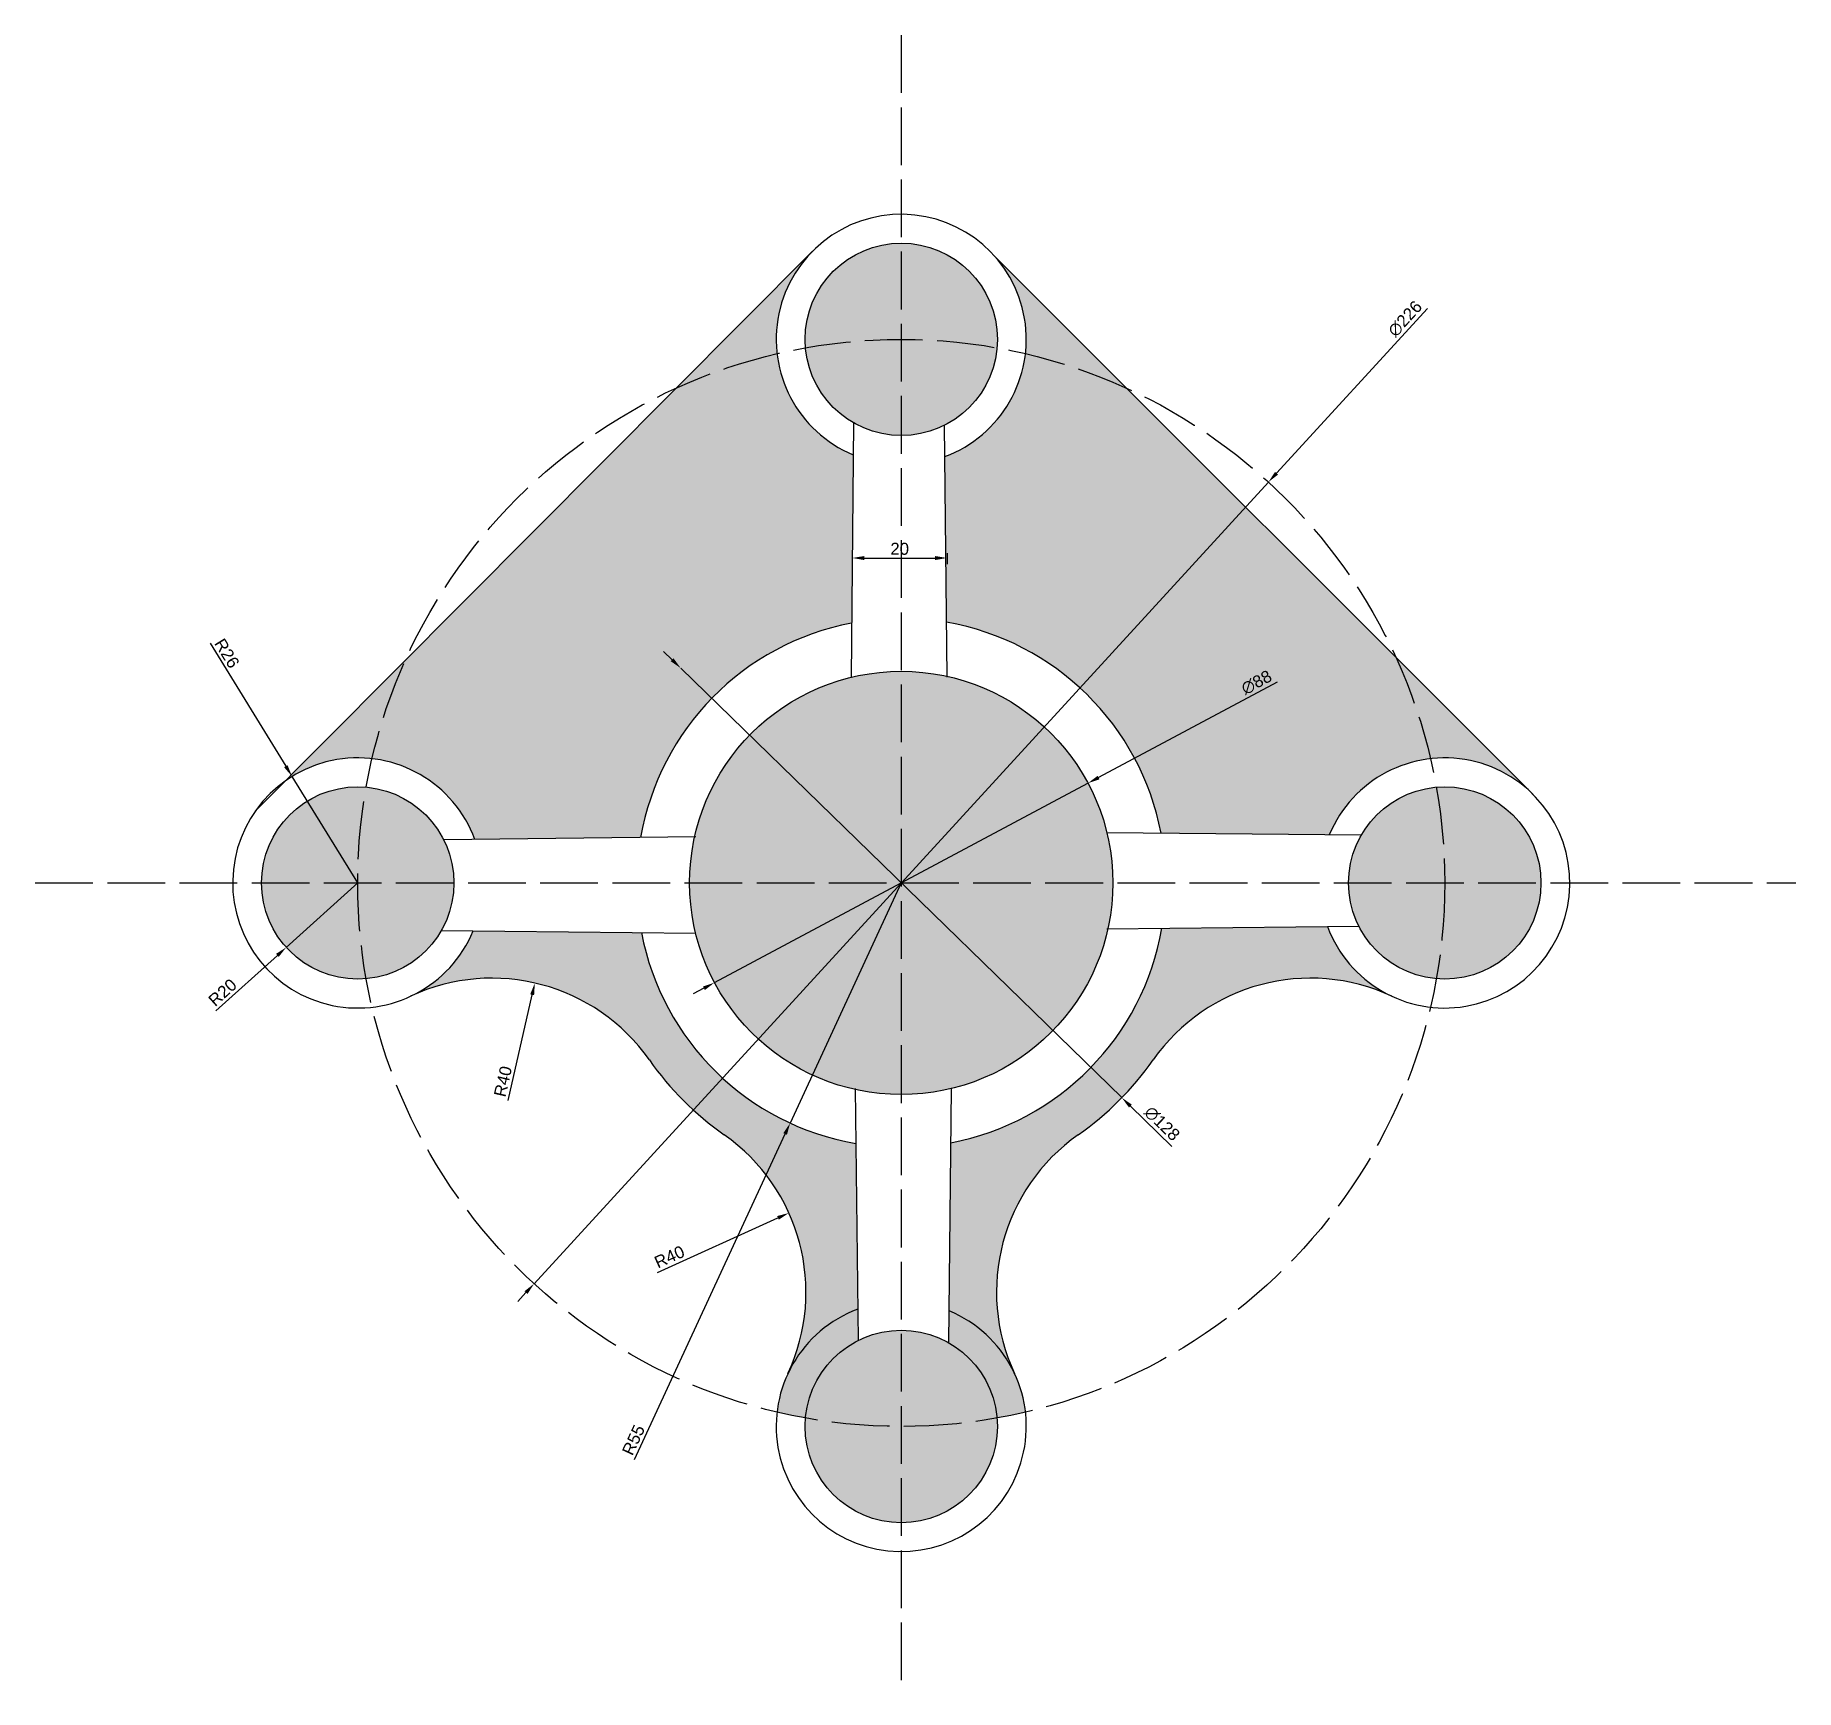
# Model space of a CAD drawing. Header units: millimetres. Extents: x 2986 to 4728, y 1033 to 1995.
# Drawn here: x 3824.2 to 4190.2, y 1302.3 to 1646.2 of the extents above; entities that cross this region are included whole.
import ezdxf

# ---------------------------------------------------------------- set-up
doc = ezdxf.new("R2010")
doc.units = ezdxf.units.MM
doc.linetypes.add('ACAD_ISO02W100', pattern=[15, 12, -3])
doc.styles.get("Standard").update_dxf_attribs({"font": 'arial.ttf'})
doc.dimstyles.new('ISO-25', dxfattribs={"dimtxt": 2.5, "dimasz": 2.5, "dimexe": 1.25, "dimexo": 0.625, "dimtad": 1, "dimdec": 0, "dimtxsty": 'Standard', "dimcen": 2.5, "dimadec": 0, "dimazin": 0, "dimtfac": 1, "dimtdec": 0, "dimtmove": 0, "dimatfit": 3, "dimfxl": 1, "dimarcsym": 0})

msp = doc.modelspace()

# ---------------------------------------------------------------- blocks, each defined once
blk = doc.blocks.new('*U50')
for p, q in [((-9.91, 4.76), (-10.44, -48.13)), ((9.56, -48.13), (8.98, 4.26))]:
    blk.add_line(p, q)
blk.add_circle((0, 22.13), 20)
blk.add_arc((0, 22.13), 26, 290.3743, 247.4278)
blk = doc.blocks.new('*U51')
at = {"color": 0, "linetype": 'ByBlock', "lineweight": -2, "transparency": 16777216}
blk.add_blockref('*U50', (4004.26, 1560.88), dxfattribs=at)
for p, rotation in [((3913.39, 1470), 90), ((4095.13, 1470), 269.9999999999999), ((4004.26, 1379.13), 180)]:
    blk.add_blockref('*U50', p, dxfattribs=dict(at, rotation=rotation))
blk = doc.blocks.new('*D52')
at = {"color": 0, "lineweight": -2, "transparency": 16777216}
for p, q in [((4113.67, 1589.45), (4082.27, 1555.17)), ((3927.93, 1386.68), (4080.59, 1553.33)), ((3926.24, 1384.84), (3924.55, 1382.99))]:
    blk.add_line(p, q, dxfattribs=at)
at = {"color": 0, "transparency": 16777216}
for points in [[(4081.97, 1555.46), (4082.58, 1554.89), (4080.59, 1553.33)], [(3925.93, 1385.12), (3926.55, 1384.55), (3927.93, 1386.68)]]:
    blk.add_solid(points, dxfattribs=at)
at = {"layer": 'Defpoints', "color": 0, "transparency": 16777216}
for p in [(4080.59, 1553.33), (3927.93, 1386.68)]:
    blk.add_point(p, dxfattribs=at)
at = {"color": 0, "transparency": 16777216, "insert": (4109.01, 1587.28), "char_height": 2.5, "attachment_point": 5, "rotation": 47.5098}
blk.add_mtext('∅226', dxfattribs=at)
blk = doc.blocks.new('*D53')
at = {"color": 0, "lineweight": -2, "transparency": 16777216}
for p, q in [((4082.38, 1511.72), (4045.28, 1491.91)), ((3965.44, 1449.28), (4043.07, 1490.73)), ((3963.24, 1448.1), (3961.03, 1446.93))]:
    blk.add_line(p, q, dxfattribs=at)
at = {"color": 0, "transparency": 16777216}
for points in [[(4045.08, 1492.27), (4045.47, 1491.54), (4043.07, 1490.73)], [(3963.04, 1448.47), (3963.43, 1447.74), (3965.44, 1449.28)]]:
    blk.add_solid(points, dxfattribs=at)
at = {"layer": 'Defpoints', "color": 0, "transparency": 16777216}
for p in [(4043.07, 1490.73), (3965.44, 1449.28)]:
    blk.add_point(p, dxfattribs=at)
at = {"color": 0, "transparency": 16777216, "insert": (4078.12, 1511.68), "char_height": 2.5, "attachment_point": 5, "rotation": 28.0977}
blk.add_mtext('∅88', dxfattribs=at)
blk = doc.blocks.new('*D54')
at = {"color": 0, "lineweight": -2, "transparency": 16777216}
for p, q in [((3956.61, 1516.4), (3954.82, 1518.14)), ((3958.41, 1514.65), (4050.11, 1425.36)), ((4060.5, 1415.24), (4051.9, 1423.61))]:
    blk.add_line(p, q, dxfattribs=at)
at = {"color": 0, "transparency": 16777216}
for points in [[(3956.91, 1516.7), (3956.32, 1516.1), (3958.41, 1514.65)], [(4052.19, 1423.91), (4051.61, 1423.31), (4050.11, 1425.36)]]:
    blk.add_solid(points, dxfattribs=at)
at = {"layer": 'Defpoints', "color": 0, "transparency": 16777216}
for p in [(3958.41, 1514.65), (4050.11, 1425.36)]:
    blk.add_point(p, dxfattribs=at)
at = {"color": 0, "transparency": 16777216, "insert": (4058.47, 1419.97), "char_height": 2.5, "attachment_point": 5, "rotation": 315.7617}
blk.add_mtext('∅128', dxfattribs=at)
blk = doc.blocks.new('*D55')
at = {"color": 0, "lineweight": -2, "transparency": 16777216}
for p, q in [((4004.26, 1470), (3981.17, 1420.09)), ((3948.79, 1350.11), (3980.12, 1417.82))]:
    blk.add_line(p, q, dxfattribs=at)
at = {"color": 0, "transparency": 16777216}
blk.add_solid([(3979.74, 1417.99), (3980.49, 1417.64), (3981.17, 1420.09)], dxfattribs=at)
at = {"layer": 'Defpoints', "color": 0, "transparency": 16777216}
for p in [(4004.26, 1470), (3981.17, 1420.09)]:
    blk.add_point(p, dxfattribs=at)
at = {"color": 0, "transparency": 16777216, "insert": (3948.59, 1354.19), "char_height": 2.5, "attachment_point": 5, "rotation": 65.1741}
blk.add_mtext('R55', dxfattribs=at)
blk = doc.blocks.new('*D56')
at = {"color": 0, "lineweight": -2, "transparency": 16777216}
blk.add_line((3953.57, 1389.04), (3978.63, 1400.36), dxfattribs=at)
at = {"color": 0, "transparency": 16777216}
blk.add_solid([(3978.46, 1400.74), (3978.8, 1399.98), (3980.91, 1401.39)], dxfattribs=at)
at = {"layer": 'Defpoints', "color": 0, "transparency": 16777216}
for p in [(3980.91, 1401.39), (3944.45, 1384.92)]:
    blk.add_point(p, dxfattribs=at)
at = {"color": 0, "transparency": 16777216, "insert": (3956.07, 1392.26), "char_height": 2.5, "attachment_point": 5, "rotation": 24.312}
blk.add_mtext('R40', dxfattribs=at)
blk = doc.blocks.new('*D57')
at = {"color": 0, "lineweight": -2, "transparency": 16777216}
blk.add_line((3922.51, 1424.79), (3927.53, 1446.76), dxfattribs=at)
at = {"color": 0, "transparency": 16777216}
blk.add_solid([(3927.12, 1446.85), (3927.93, 1446.66), (3928.08, 1449.19)], dxfattribs=at)
at = {"layer": 'Defpoints', "color": 0, "transparency": 16777216}
for p in [(3928.08, 1449.19), (3919.17, 1410.2)]:
    blk.add_point(p, dxfattribs=at)
at = {"color": 0, "transparency": 16777216, "insert": (3921.46, 1428.73), "char_height": 2.5, "attachment_point": 5, "rotation": 77.1294}
blk.add_mtext('R40', dxfattribs=at)
blk = doc.blocks.new('*D58')
at = {"color": 0, "lineweight": -2, "transparency": 16777216}
for p, q in [((3860.55, 1519.82), (3876.3, 1494.26)), ((3891.26, 1470), (3877.61, 1492.14))]:
    blk.add_line(p, q, dxfattribs=at)
at = {"color": 0, "transparency": 16777216}
blk.add_solid([(3876.66, 1494.48), (3875.95, 1494.05), (3877.61, 1492.14)], dxfattribs=at)
at = {"layer": 'Defpoints', "color": 0, "transparency": 16777216}
for p in [(3877.61, 1492.14), (3891.26, 1470)]:
    blk.add_point(p, dxfattribs=at)
at = {"color": 0, "transparency": 16777216, "insert": (3864.06, 1517.74), "char_height": 2.5, "attachment_point": 5, "rotation": 301.6545}
blk.add_mtext('R26', dxfattribs=at)
blk = doc.blocks.new('*D59')
at = {"color": 0, "lineweight": -2, "transparency": 16777216}
for p, q in [((3891.26, 1470), (3876.4, 1456.61)), ((3861.75, 1443.41), (3874.55, 1454.94))]:
    blk.add_line(p, q, dxfattribs=at)
at = {"color": 0, "transparency": 16777216}
blk.add_solid([(3874.27, 1455.25), (3874.83, 1454.63), (3876.4, 1456.61)], dxfattribs=at)
at = {"layer": 'Defpoints', "color": 0, "transparency": 16777216}
for p in [(3891.26, 1470), (3876.4, 1456.61)]:
    blk.add_point(p, dxfattribs=at)
at = {"color": 0, "transparency": 16777216, "insert": (3863.16, 1447.23), "char_height": 2.5, "attachment_point": 5, "rotation": 42.0329}
blk.add_mtext('R20', dxfattribs=at)
blk = doc.blocks.new('*D60')
at = {"color": 0, "lineweight": -2, "transparency": 16777216}
for p, q in [((3994.08, 1538.57), (3994.08, 1536.3)), ((3996.58, 1537.55), (4011.28, 1537.55)), ((4013.78, 1538.57), (4013.78, 1536.3))]:
    blk.add_line(p, q, dxfattribs=at)
at = {"color": 0, "transparency": 16777216}
for points in [[(3996.58, 1537.96), (3996.58, 1537.13), (3994.08, 1537.55)], [(4011.28, 1537.96), (4011.28, 1537.13), (4013.78, 1537.55)]]:
    blk.add_solid(points, dxfattribs=at)
at = {"layer": 'Defpoints', "color": 0, "transparency": 16777216}
for p in [(3994.08, 1539.19), (4013.78, 1539.19), (4013.78, 1537.55)]:
    blk.add_point(p, dxfattribs=at)
at = {"color": 0, "transparency": 16777216, "insert": (4003.93, 1539.45), "char_height": 2.5, "attachment_point": 5}
blk.add_mtext('20', dxfattribs=at)

# ---------------------------------------------------------------- dimensions: what is measured, and where the dimension line sits
for p1, p2, picture, middle in [((3927.93, 1386.68), (4080.59, 1553.33), '*D52', (4110.46, 1585.95)), ((3965.44, 1449.28), (4043.07, 1490.73), '*D53', (4079.05, 1509.94))]:
    dim = msp.add_diameter_dim_2p(p1=p1, p2=p2, dimstyle='ISO-25')
    dim.commit()
    dim.dimension.update_dxf_attribs({"geometry": picture, "text_midpoint": middle, "dimtype": 163})
dim = msp.add_linear_dim(base=(4013.78, 1537.55), p1=(3994.08, 1539.19), p2=(4013.78, 1539.19), dimstyle='ISO-25')
dim.commit()
dim.dimension.update_dxf_attribs({"geometry": '*D60', "text_midpoint": (4003.93, 1539.45)})
for center, mpoint, picture, middle in [((3891.26, 1470), (3877.61, 1492.14), '*D58', (3862.44, 1516.74)), ((3891.26, 1470), (3876.4, 1456.61), '*D59', (3864.43, 1445.82)), ((4004.26, 1470), (3981.17, 1420.09), '*D55', (3950.31, 1353.4)), ((3919.17, 1410.2), (3928.08, 1449.19), '*D57', (3923.31, 1428.31)), ((3944.45, 1384.92), (3980.91, 1401.39), '*D56', (3956.86, 1390.52))]:
    dim = msp.add_radius_dim(center=center, mpoint=mpoint, dimstyle='ISO-25')
    dim.commit()
    dim.dimension.update_dxf_attribs({"geometry": picture, "text_midpoint": middle, "dimtype": 164})
dim = msp.add_diameter_dim_2p(p1=(3958.41, 1514.65), p2=(4050.11, 1425.36), dimstyle='ISO-25')
dim.commit()
dim.dimension.update_dxf_attribs({"geometry": '*D54', "text_midpoint": (4058.47, 1419.97)})

# ---------------------------------------------------------------- hatches: boundary and pattern name
h = msp.add_hatch(color=256)
h.dxf.hatch_style = 1
h.set_gradient(color1=(248, 215, 49), color2=(242, 103, 34), tint=1)
h.paths.add_polyline_path([(3994.28, 1559, -0.271795), (3978.43, 1580.01, 0.049059), (3957.49, 1572.87), (3901.17, 1516.28, 0.047863), (3894.25, 1495.83, -0.282121), (3915.63, 1479.06), (3950.07, 1479.44, -0.311948), (3993.93, 1524.03)])
h.paths.add_polyline_path([(3985.83, 1601.35), (3957.49, 1572.87, -0.049059), (3978.43, 1580.01, -0.228431)])
h.paths.add_polyline_path([(4051.15, 1572.82, 0.049374), (4030.09, 1580.01, -0.282121), (4013.31, 1558.63), (4013.69, 1524.19, -0.311948), (4058.28, 1480.34), (4093.25, 1479.98, -0.271795), (4114.27, 1495.83, 0.049567), (4107.03, 1516.98)])
h.paths.add_polyline_path([(4023.86, 1600.09, -0.211102), (4030.09, 1580.01, -0.049374), (4051.15, 1572.82)])
h.paths.add_polyline_path([(3901.17, 1516.28), (3876.23, 1491.22, -0.184974), (3894.25, 1495.83, -0.047863)])
h.paths.add_polyline_path([(4107.03, 1516.98, -0.049567), (4114.27, 1495.83, -0.228957), (4135.64, 1488.4)])
h.paths.add_polyline_path([(3893.03, 1489.93, 0.044335), (3891.26, 1470), (3911.26, 1470, 0.388492)])
h.paths.add_polyline_path([(3893.03, 1489.93, 0.440412), (3871.26, 1470), (3891.26, 1470, -0.044335)])
h.paths.add_polyline_path([(3891.26, 1470), (3871.26, 1470, 0.440412), (3893.03, 1450.08, -0.044335)])
h.paths.add_polyline_path([(3911.26, 1470), (3891.26, 1470, 0.044335), (3893.03, 1450.08, 0.388492)])
h.paths.add_polyline_path([(3950.24, 1459.67), (3915.27, 1460.02, -0.18717), (3902.26, 1446.45, -0.363569), (3951.9, 1433.2, 0.08658), (3967.45, 1417.65, -0.363569), (3980.7, 1368, -0.197115), (3995.21, 1381.38), (3994.83, 1415.82, -0.311948)])
h.paths.add_polyline_path([(4041.06, 1417.65, 0.08658), (4056.62, 1433.2, -0.363569), (4106.26, 1446.45, -0.197115), (4092.88, 1460.95), (4058.44, 1460.57, -0.311948), (4014.59, 1415.98), (4014.24, 1381.01, -0.18717), (4027.82, 1368, -0.363569)])
h.paths.add_polyline_path([(3995.28, 1374.88), (3995.21, 1381.38, 0.197115), (3980.7, 1368, 0.080528), (3978.43, 1360, 0.013345), (3984.34, 1358.77, -0.259744)])
h.paths.add_polyline_path([(4014.24, 1381.01), (4014.17, 1374.38, -0.245664), (4024.18, 1358.77, 0.013345), (4030.09, 1360, 0.271795)])
h.paths.add_polyline_path([(4115.49, 1489.93, 0.388492), (4097.26, 1470), (4117.26, 1470, 0.044335)])
h.paths.add_polyline_path([(4115.49, 1489.93, -0.044335), (4117.26, 1470), (4137.26, 1470, 0.440412)])
h.paths.add_polyline_path([(4117.26, 1470), (4097.26, 1470, 0.388492), (4115.49, 1450.08, 0.044335)])
h.paths.add_polyline_path([(4137.26, 1470), (4117.26, 1470, -0.044335), (4115.49, 1450.08, 0.440412)])
h.paths.add_polyline_path([(4004.26, 1603, 0.414214), (3984.26, 1583, 0.022156), (3984.34, 1581.23, -0.044335), (4004.26, 1583)])
h.paths.add_polyline_path([(4004.26, 1603), (4004.26, 1583, -0.044335), (4024.18, 1581.23, 0.022156), (4024.26, 1583, 0.414214)])
h.paths.add_polyline_path([(4004.26, 1583, 0.044335), (3984.34, 1581.23, 0.388492), (4004.26, 1563)])
h.paths.add_polyline_path([(4024.18, 1581.23, 0.044335), (4004.26, 1583), (4004.26, 1563, 0.388492)])
h.paths.add_polyline_path([(4004.26, 1377, 0.388492), (3984.34, 1358.77, 0.044335), (4004.26, 1357)])
h.paths.add_polyline_path([(4014.17, 1374.38, 0.130384), (4004.26, 1377), (4004.26, 1357, 0.044335), (4024.18, 1358.77, 0.245664)])
h.paths.add_polyline_path([(4004.26, 1357, -0.044335), (3984.34, 1358.77, 0.022156), (3984.26, 1357, 0.414214), (4004.26, 1337)])
h.paths.add_polyline_path([(4024.26, 1357, 0.022156), (4024.18, 1358.77, -0.044335), (4004.26, 1357), (4004.26, 1337, 0.414214)])
at = {"true_color": 0xf1eb1f}
h = msp.add_hatch(color=2, dxfattribs=at)
h.dxf.hatch_style = 1
h.paths.add_polyline_path([(4004.26, 1514, 0.414214), (3960.26, 1470), (4004.26, 1470)])
h.paths.add_polyline_path([(4004.26, 1514), (4004.26, 1470), (4048.26, 1470, 0.414214)])
h.paths.add_polyline_path([(4004.26, 1470), (3960.26, 1470, 0.414214), (4004.26, 1426)])
h.paths.add_polyline_path([(4048.26, 1470), (4004.26, 1470), (4004.26, 1426, 0.414214)])

# ---------------------------------------------------------------- linework, layer by layer
at = {"color": 242, "linetype": 'ACAD_ISO02W100', "true_color": 0xcd2027}
for p, q in [((4004.26, 1646.24), (4004.26, 1302.26)), ((3824.21, 1470), (4190.23, 1470))]:
    msp.add_line(p, q, dxfattribs=at)
for p, q in [((3869.97, 1484.93), (3985.83, 1601.35)), ((4023.86, 1600.09), (4135.64, 1488.4))]:
    msp.add_line(p, q)
msp.add_circle((4004.26, 1470), 113, dxfattribs=at)
msp.add_circle((4004.26, 1470), 44)
for centre, radius, start, end in [((4004.26, 1470), 55, 100.8262, 170.1271), ((4004.26, 1470), 55, 10.8262, 80.1271), ((4004.26, 1470), 55, 280.8262, 350.1271), ((4004.26, 1470), 55, 190.8262, 260.1271), ((3919.17, 1410.2), 40, 35.1034, 115.0222), ((4089.34, 1410.2), 40, 64.9778, 144.8966), ((4004.26, 1470), 64, 215.1034, 234.8966), ((4004.26, 1470), 64, 305.1034, 324.8966), ((3944.45, 1384.92), 40, 334.9778, 54.8966), ((4064.06, 1384.92), 40, 125.1034, 205.0222)]:
    msp.add_arc(centre, radius, start, end)

# ---------------------------------------------------------------- block references
msp.add_blockref('*U51', (0, 0))

msp.set_redraw_order([(e.dxf.handle, doc.entitydb.next_handle()) for e in msp.query("TEXT MTEXT ATTDEF DIMENSION ARC_DIMENSION")])  # texts and dimensions are drawn at this point

doc.saveas('drawing.dxf')
